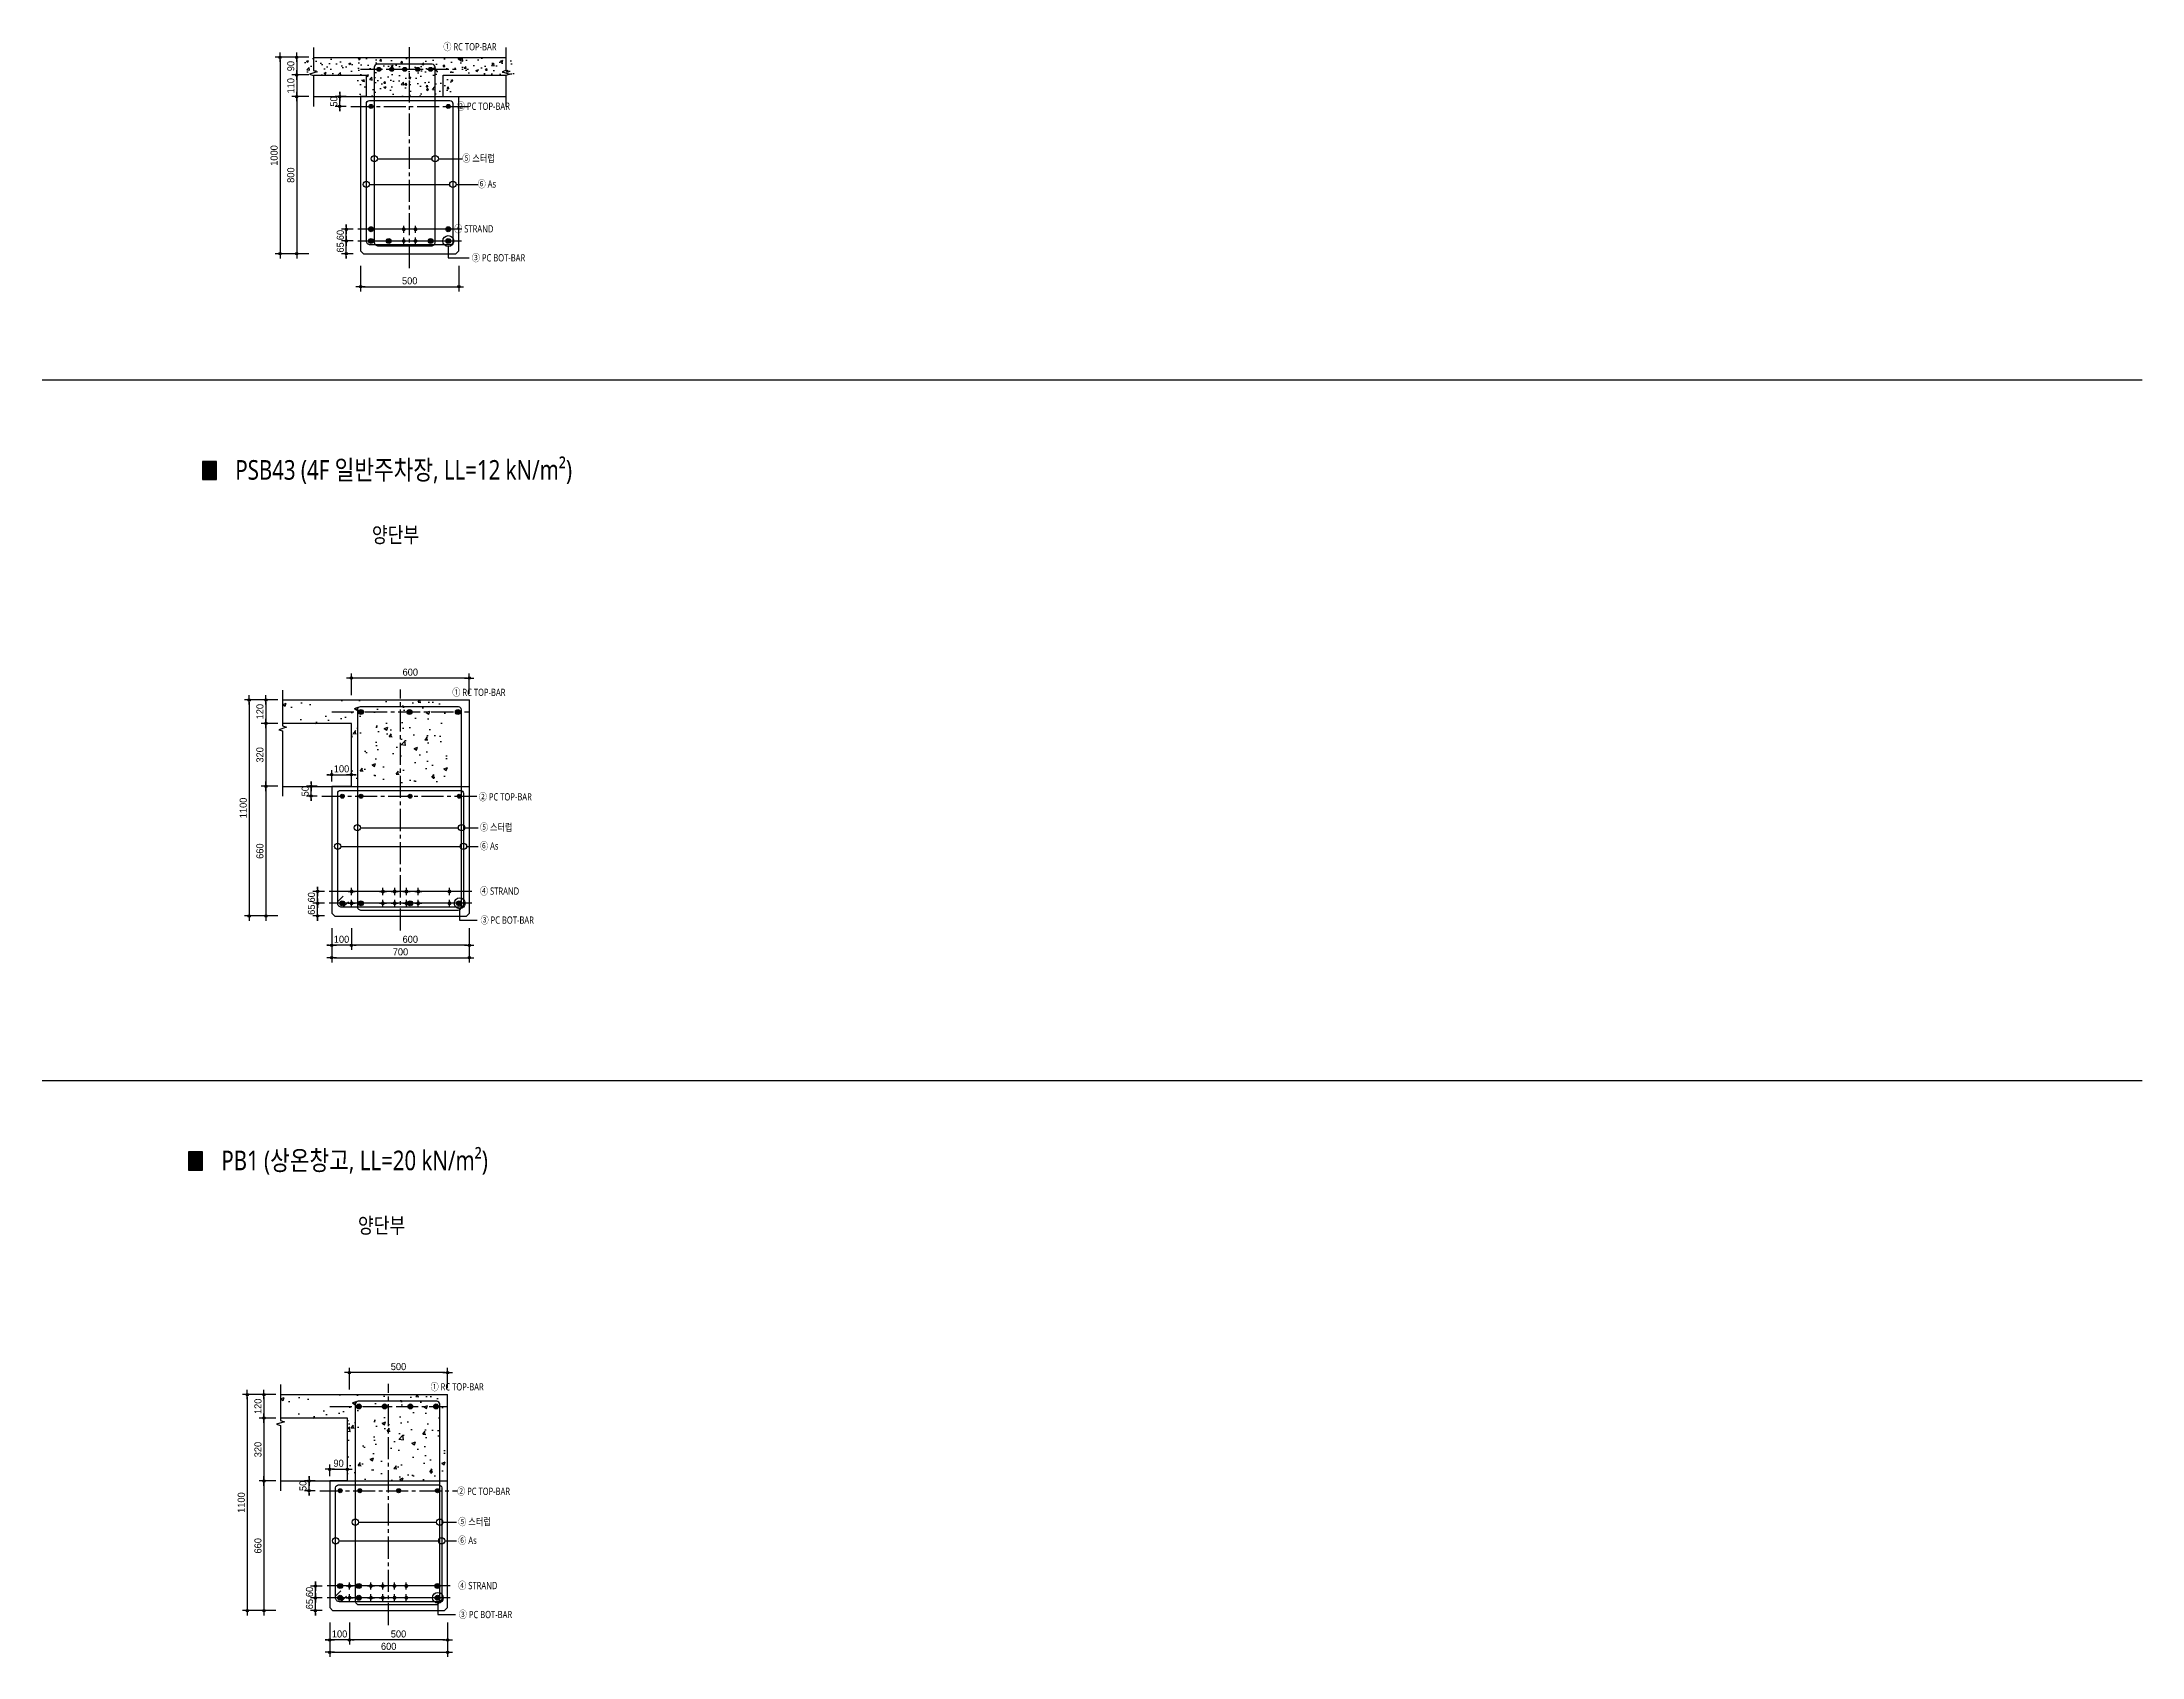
# Model space of a CAD drawing. Header units: millimetres. Extents: x 11948722 to 13111668, y -10771712 to -10232988.
# Drawn here: x 13100982 to 13111668, y -10507706 to -10499485 of the extents above; entities that cross this region are included whole.
import ezdxf
from ezdxf.enums import TextEntityAlignment as Align

# ---------------------------------------------------------------- set-up
doc = ezdxf.new("R2010")
doc.units = ezdxf.units.MM
doc.header["$LTSCALE"] = 150
doc.header["$MEASUREMENT"] = 0
for name, pattern in [('CEN', [6.2, 6, -0.1, 0, -0.1]), ('CENTER', [50.8, 31.75, -6.35, 6.35, -6.35]), ('CENTER2', [1.125, 0.75, -0.125, 0.125, -0.125]), ('HIDDEN', [2, 1, -1])]:
    doc.linetypes.add(name, pattern=pattern)
doc.layers.get('0').update_dxf_attribs({"linetype": 'CONTINUOUS'})
doc.layers.get('Defpoints').update_dxf_attribs({"color": 117, "linetype": 'CONTINUOUS'})
for name, color, linetype in [('0-TXT', 7, 'CONTINUOUS'), ('BAR', 3, 'CONTINUOUS'), ('CENT', 1, 'CEN'), ('CON-C', 2, 'CONTINUOUS'), ('DIM', 7, 'CONTINUOUS'), ('ETC', 8, 'CONTINUOUS'), ('FIN', 5, 'CONTINUOUS'), ('H', 2, 'HIDDEN'), ('SIT', 7, 'CONTINUOUS'), ('STRAND', 7, 'CENTER2'), ('TEXT', 3, 'CONTINUOUS')]:
    doc.layers.add(name, color=color, linetype=linetype)
doc.styles.get("Standard").update_dxf_attribs({"font": 'NanumGothic.ttf'})
doc.styles.add('돋움', font='')
doc.styles.get('돋움').set_extended_font_data('Dotum')
doc.linetypes.add('ZIGZAG', pattern='A,0.0001,-0.2,[131,ltypeshp.shx,S=0.2,R=0,X=-0.2,Y=0],-0.4,[131,ltypeshp.shx,S=0.2,R=180,X=0.2,Y=0],-0.2', length=0.8001)
doc.dimstyles.new('S_10', dxfattribs={"dimscale": 10, "dimtxt": 3, "dimasz": 1, "dimexe": 2, "dimexo": 2, "dimgap": 1, "dimtad": 1, "dimdec": 0, "dimzin": 0, "dimdsep": 46, "dimtxsty": '돋움', "dimblk1": 'DD', "dimblk2": 'DD', "dimsah": 1, "dimcen": 2.5, "dimdle": 8, "dimclrd": 256, "dimclre": 256, "dimclrt": 3, "dimadec": 0, "dimazin": 0, "dimtfac": 1, "dimtdec": 0, "dimtix": 1, "dimtmove": 2, "dimatfit": 3, "dimldrblk": 'DD', "dimfxl": 1, "dimtolj": 1, "dimtzin": 0, "dimarcsym": 0})

msp = doc.modelspace()

# ---------------------------------------------------------------- texts
at = {"width": 0.8}
for s, p in [('PSB43 (4F 일반주차장, LL=12 kN/m²)', (13101965.7, -10501663.3)), ('PB1 (상온창고, LL=20 kN/m²)', (13101894.6, -10505178.4))]:
    msp.add_text(s, height=99.792, dxfattribs=at).set_placement(p, align=Align.MIDDLE_LEFT)
for p in [(13102780.8, -10501994), (13102709.7, -10505509.1)]:
    msp.add_text('양단부', height=79.83, dxfattribs=at).set_placement(p, align=Align.MIDDLE_CENTER)
at = {"layer": '0-TXT', "ltscale": 0.8, "width": 0.8}
for s, p in [('① RC TOP-BAR', (13103024.2, -10499490.9, 0)), ('② PC TOP-BAR', (13103093, -10499793.6)), ('⑤ 스터럽', (13103120.6, -10500058.9)), ('⑥ As', (13103198.5, -10500189.2, 0)), ('④ STRAND', (13103079.2, -10500417.7)), ('③ PC BOT-BAR', (13103169.2, -10500565.3)), ('① RC TOP-BAR', (13103069.7, -10502777.2, 0)), ('② PC TOP-BAR', (13103204.5, -10503309.1, 0)), ('⑤ 스터럽', (13103210.4, -10503464.1, 0)), ('⑥ As', (13103210.4, -10503559.1, 0)), ('④ STRAND', (13103210.4, -10503788.8, 0)), ('③ PC BOT-BAR', (13103213.3, -10503936.4, 0)), ('① RC TOP-BAR', (13102959.1, -10506312.3, 0)), ('② PC TOP-BAR', (13103093.9, -10506844.2, 0)), ('⑤ 스터럽', (13103099.7, -10506999.2, 0)), ('⑥ As', (13103099.7, -10507094.2, 0)), ('④ STRAND', (13103099.7, -10507323.9, 0)), ('③ PC BOT-BAR', (13103102.7, -10507471.4, 0))]:
    msp.add_text(s, height=36.96, dxfattribs=at).set_placement(p, align=Align.TOP_LEFT)

# ---------------------------------------------------------------- blocks, each defined once
blk = doc.blocks.new('DD')
blk.add_line((-2, 0), (2, 0))
for radius in [0.5, 0.25]:
    blk.add_circle((0, 0), radius)
blk = doc.blocks.new('*D1730')
at = {"layer": 'Defpoints', "color": 0, "ltscale": 1200}
for p in [(13102373, -10507345), (13102432, -10507345), (13102432, -10507405)]:
    blk.add_point(p, dxfattribs=at)
at = {"layer": 'DIM', "lineweight": -2}
for p, q in [((13102408, -10507345), (13102349, -10507345)), ((13102373, -10507333), (13102373, -10507321)), ((13102373, -10507405), (13102373, -10507345)), ((13102408, -10507405), (13102349, -10507405)), ((13102373, -10507417), (13102373, -10507429))]:
    blk.add_line(p, q, dxfattribs=at)
at = {"layer": 'DIM', "lineweight": -2, "ltscale": 1200, "xscale": 12, "yscale": 12, "zscale": 12}
for p, rotation in [((13102373, -10507345), 270), ((13102373, -10507405), 90)]:
    blk.add_blockref('DD', p, dxfattribs=dict(at, rotation=rotation))
at = {"layer": 'DIM', "ltscale": 1200, "insert": (13102343, -10507375), "char_height": 36, "attachment_point": 5, "rotation": 90, "style": '돋움'}
blk.add_mtext('\\A1;60', dxfattribs=at)
blk = doc.blocks.new('*D1731')
at = {"layer": 'Defpoints', "color": 0, "ltscale": 1200}
for p in [(13102373, -10507405), (13102432, -10507405), (13102432, -10507470)]:
    blk.add_point(p, dxfattribs=at)
at = {"layer": 'DIM', "lineweight": -2}
for p, q in [((13102408, -10507405), (13102349, -10507405)), ((13102373, -10507393), (13102373, -10507381)), ((13102373, -10507470), (13102373, -10507405)), ((13102408, -10507470), (13102349, -10507470)), ((13102373, -10507482), (13102373, -10507494))]:
    blk.add_line(p, q, dxfattribs=at)
at = {"layer": 'DIM', "lineweight": -2, "ltscale": 1200, "xscale": 12, "yscale": 12, "zscale": 12}
for p, rotation in [((13102373, -10507405), 270), ((13102373, -10507470), 90)]:
    blk.add_blockref('DD', p, dxfattribs=dict(at, rotation=rotation))
at = {"layer": 'DIM', "ltscale": 1200, "insert": (13102343, -10507437), "char_height": 36, "attachment_point": 5, "rotation": 90, "style": '돋움'}
blk.add_mtext('\\A1;65', dxfattribs=at)
blk = doc.blocks.new('*D1732')
at = {"layer": 'Defpoints', "color": 0, "ltscale": 1200}
for p in [(13102446, -10507507), (13103046, -10507507), (13103046, -10507682)]:
    blk.add_point(p, dxfattribs=at)
at = {"layer": 'DIM', "lineweight": -2}
for p, q in [((13102446, -10507531), (13102446, -10507706)), ((13103046, -10507531), (13103046, -10507706)), ((13102458, -10507682), (13103034, -10507682))]:
    blk.add_line(p, q, dxfattribs=at)
at = {"layer": 'DIM', "lineweight": -2, "ltscale": 1200, "xscale": 12, "yscale": 12, "zscale": 12, "rotation": 180}
blk.add_blockref('DD', (13102446, -10507682), dxfattribs=at)
at = {"layer": 'DIM', "lineweight": -2, "ltscale": 1200, "xscale": 12, "yscale": 12, "zscale": 12}
blk.add_blockref('DD', (13103046, -10507682), dxfattribs=at)
at = {"layer": 'DIM', "ltscale": 1200, "insert": (13102746, -10507652), "char_height": 36, "attachment_point": 5, "style": '돋움'}
blk.add_mtext('\\A1;600', dxfattribs=at)
blk = doc.blocks.new('*D1733')
at = {"layer": 'Defpoints', "color": 0, "ltscale": 1200}
for p in [(13102196, -10506370), (13102111, -10506490), (13102196, -10506490)]:
    blk.add_point(p, dxfattribs=at)
at = {"layer": 'DIM', "lineweight": -2}
for p, q in [((13102172, -10506370), (13102087, -10506370)), ((13102111, -10506382), (13102111, -10506478)), ((13102172, -10506490), (13102087, -10506490))]:
    blk.add_line(p, q, dxfattribs=at)
at = {"layer": 'DIM', "lineweight": -2, "ltscale": 1200, "xscale": 12, "yscale": 12, "zscale": 12}
for p, rotation in [((13102111, -10506370), 90), ((13102111, -10506490), 270)]:
    blk.add_blockref('DD', p, dxfattribs=dict(at, rotation=rotation))
at = {"layer": 'DIM', "ltscale": 1200, "insert": (13102081, -10506430), "char_height": 36, "attachment_point": 5, "rotation": 90, "style": '돋움'}
blk.add_mtext('\\A1;120', dxfattribs=at)
blk = doc.blocks.new('*D1734')
at = {"layer": 'Defpoints', "color": 0, "ltscale": 1200}
for p in [(13102196, -10506490), (13102111, -10506810), (13102196, -10506810)]:
    blk.add_point(p, dxfattribs=at)
at = {"layer": 'DIM', "lineweight": -2}
for p, q in [((13102172, -10506490), (13102087, -10506490)), ((13102111, -10506502), (13102111, -10506798)), ((13102172, -10506810), (13102087, -10506810))]:
    blk.add_line(p, q, dxfattribs=at)
at = {"layer": 'DIM', "lineweight": -2, "ltscale": 1200, "xscale": 12, "yscale": 12, "zscale": 12}
for p, rotation in [((13102111, -10506490), 90), ((13102111, -10506810), 270)]:
    blk.add_blockref('DD', p, dxfattribs=dict(at, rotation=rotation))
at = {"layer": 'DIM', "ltscale": 1200, "insert": (13102081, -10506650), "char_height": 36, "attachment_point": 5, "rotation": 90, "style": '돋움'}
blk.add_mtext('\\A1;320', dxfattribs=at)
blk = doc.blocks.new('*D1735')
at = {"layer": 'Defpoints', "color": 0, "ltscale": 1200}
for p in [(13102196, -10506810), (13102111, -10507470), (13102196, -10507470)]:
    blk.add_point(p, dxfattribs=at)
at = {"layer": 'DIM', "lineweight": -2}
for p, q in [((13102172, -10506810), (13102087, -10506810)), ((13102111, -10506822), (13102111, -10507458)), ((13102172, -10507470), (13102087, -10507470))]:
    blk.add_line(p, q, dxfattribs=at)
at = {"layer": 'DIM', "lineweight": -2, "ltscale": 1200, "xscale": 12, "yscale": 12, "zscale": 12}
for p, rotation in [((13102111, -10506810), 90), ((13102111, -10507470), 270)]:
    blk.add_blockref('DD', p, dxfattribs=dict(at, rotation=rotation))
at = {"layer": 'DIM', "ltscale": 1200, "insert": (13102081, -10507140), "char_height": 36, "attachment_point": 5, "rotation": 90, "style": '돋움'}
blk.add_mtext('\\A1;660', dxfattribs=at)
blk = doc.blocks.new('*D1736')
at = {"layer": 'Defpoints', "color": 0, "ltscale": 1200}
for p in [(13102111, -10506370), (13102026, -10507470), (13102111, -10507470)]:
    blk.add_point(p, dxfattribs=at)
at = {"layer": 'DIM', "lineweight": -2}
for p, q in [((13102087, -10506370), (13102002, -10506370)), ((13102026, -10506382), (13102026, -10507458)), ((13102087, -10507470), (13102002, -10507470))]:
    blk.add_line(p, q, dxfattribs=at)
at = {"layer": 'DIM', "lineweight": -2, "ltscale": 1200, "xscale": 12, "yscale": 12, "zscale": 12}
for p, rotation in [((13102026, -10506370), 90), ((13102026, -10507470), 270)]:
    blk.add_blockref('DD', p, dxfattribs=dict(at, rotation=rotation))
at = {"layer": 'DIM', "ltscale": 1200, "insert": (13101996, -10506920), "char_height": 36, "attachment_point": 5, "rotation": 90, "style": '돋움'}
blk.add_mtext('\\A1;1100', dxfattribs=at)
blk = doc.blocks.new('*D1737')
at = {"layer": 'Defpoints', "color": 0, "ltscale": 1200}
for p in [(13102446, -10507507), (13102546, -10507507), (13102446, -10507619)]:
    blk.add_point(p, dxfattribs=at)
at = {"layer": 'DIM', "lineweight": -2}
for p, q in [((13102446, -10507531), (13102446, -10507643)), ((13102546, -10507531), (13102546, -10507643)), ((13102434, -10507619), (13102422, -10507619)), ((13102546, -10507619), (13102446, -10507619)), ((13102558, -10507619), (13102570, -10507619))]:
    blk.add_line(p, q, dxfattribs=at)
at = {"layer": 'DIM', "lineweight": -2, "ltscale": 1200, "xscale": 12, "yscale": 12, "zscale": 12}
blk.add_blockref('DD', (13102446, -10507619), dxfattribs=at)
at = {"layer": 'DIM', "lineweight": -2, "ltscale": 1200, "xscale": 12, "yscale": 12, "zscale": 12, "rotation": 180}
blk.add_blockref('DD', (13102546, -10507619), dxfattribs=at)
at = {"layer": 'DIM', "ltscale": 1200, "insert": (13102496, -10507589), "char_height": 36, "attachment_point": 5, "style": '돋움'}
blk.add_mtext('\\A1;100', dxfattribs=at)
blk = doc.blocks.new('*D1738')
at = {"layer": 'Defpoints', "color": 0, "ltscale": 1200}
for p in [(13102546, -10507507), (13103046, -10507507), (13102546, -10507619)]:
    blk.add_point(p, dxfattribs=at)
at = {"layer": 'DIM', "lineweight": -2}
for p, q in [((13102546, -10507531), (13102546, -10507643)), ((13103046, -10507531), (13103046, -10507643)), ((13103034, -10507619), (13102558, -10507619))]:
    blk.add_line(p, q, dxfattribs=at)
at = {"layer": 'DIM', "lineweight": -2, "ltscale": 1200, "xscale": 12, "yscale": 12, "zscale": 12, "rotation": 180}
blk.add_blockref('DD', (13102546, -10507619), dxfattribs=at)
at = {"layer": 'DIM', "lineweight": -2, "ltscale": 1200, "xscale": 12, "yscale": 12, "zscale": 12}
blk.add_blockref('DD', (13103046, -10507619), dxfattribs=at)
at = {"layer": 'DIM', "ltscale": 1200, "insert": (13102796, -10507589), "char_height": 36, "attachment_point": 5, "style": '돋움'}
blk.add_mtext('\\A1;500', dxfattribs=at)
blk = doc.blocks.new('*D1739')
at = {"layer": 'Defpoints', "color": 0, "ltscale": 1200}
for p in [(13102446, -10506810), (13102536, -10506750), (13102536, -10506810)]:
    blk.add_point(p, dxfattribs=at)
at = {"layer": 'DIM', "lineweight": -2}
for p, q in [((13102446, -10506786), (13102446, -10506726)), ((13102458, -10506750), (13102524, -10506750)), ((13102536, -10506786), (13102536, -10506726))]:
    blk.add_line(p, q, dxfattribs=at)
at = {"layer": 'DIM', "lineweight": -2, "ltscale": 1200, "xscale": 12, "yscale": 12, "zscale": 12, "rotation": 180}
blk.add_blockref('DD', (13102446, -10506750), dxfattribs=at)
at = {"layer": 'DIM', "lineweight": -2, "ltscale": 1200, "xscale": 12, "yscale": 12, "zscale": 12}
blk.add_blockref('DD', (13102536, -10506750), dxfattribs=at)
at = {"layer": 'DIM', "ltscale": 1200, "insert": (13102491, -10506720), "char_height": 36, "attachment_point": 5, "style": '돋움'}
blk.add_mtext('\\A1;90', dxfattribs=at)
blk = doc.blocks.new('*D1740')
at = {"layer": 'Defpoints', "color": 0, "ltscale": 1200}
for p in [(13102546, -10506258), (13102546, -10506369), (13103046, -10506362)]:
    blk.add_point(p, dxfattribs=at)
at = {"layer": 'DIM', "lineweight": -2}
for p, q in [((13102546, -10506345), (13102546, -10506234)), ((13103034, -10506258), (13102558, -10506258)), ((13103046, -10506338), (13103046, -10506234))]:
    blk.add_line(p, q, dxfattribs=at)
at = {"layer": 'DIM', "lineweight": -2, "ltscale": 1200, "xscale": 12, "yscale": 12, "zscale": 12, "rotation": 180}
blk.add_blockref('DD', (13102546, -10506258), dxfattribs=at)
at = {"layer": 'DIM', "lineweight": -2, "ltscale": 1200, "xscale": 12, "yscale": 12, "zscale": 12}
blk.add_blockref('DD', (13103046, -10506258), dxfattribs=at)
at = {"layer": 'DIM', "ltscale": 1200, "insert": (13102796, -10506228), "char_height": 36, "attachment_point": 5, "style": '돋움'}
blk.add_mtext('\\A1;500', dxfattribs=at)
blk = doc.blocks.new('*D1741')
at = {"layer": 'Defpoints', "color": 0, "ltscale": 1200}
for p in [(13102341, -10506810), (13102396, -10506810), (13102396, -10506860)]:
    blk.add_point(p, dxfattribs=at)
at = {"layer": 'DIM', "lineweight": -2}
for p, q in [((13102372, -10506810), (13102317, -10506810)), ((13102341, -10506798), (13102341, -10506786)), ((13102341, -10506860), (13102341, -10506810)), ((13102372, -10506860), (13102317, -10506860)), ((13102341, -10506872), (13102341, -10506884))]:
    blk.add_line(p, q, dxfattribs=at)
at = {"layer": 'DIM', "lineweight": -2, "ltscale": 1200, "xscale": 12, "yscale": 12, "zscale": 12}
for p, rotation in [((13102341, -10506810), 270), ((13102341, -10506860), 90)]:
    blk.add_blockref('DD', p, dxfattribs=dict(at, rotation=rotation))
at = {"layer": 'DIM', "ltscale": 1200, "insert": (13102310, -10506835), "char_height": 36, "attachment_point": 5, "rotation": 90, "style": '돋움'}
blk.add_mtext('\\A1;50', dxfattribs=at)
blk = doc.blocks.new('strand')
at = {"layer": 'STRAND'}
for p, q in [((-18, 0), (18, 0)), ((0, -18), (0, 18))]:
    blk.add_line(p, q, dxfattribs=at)
at = {"layer": 'STRAND', "const_width": 9.6}
blk.add_lwpolyline([(-5, 0, 1), (5, 0, 1)], format="xyb", close=True, dxfattribs=at)
blk = doc.blocks.new('*D1718')
at = {"layer": 'Defpoints', "color": 0, "ltscale": 1200}
for p in [(13102384, -10503809), (13102443, -10503809), (13102443, -10503869)]:
    blk.add_point(p, dxfattribs=at)
at = {"layer": 'DIM', "lineweight": -2}
for p, q in [((13102419, -10503809), (13102360, -10503809)), ((13102384, -10503797), (13102384, -10503785)), ((13102384, -10503869), (13102384, -10503809)), ((13102419, -10503869), (13102360, -10503869)), ((13102384, -10503881), (13102384, -10503893))]:
    blk.add_line(p, q, dxfattribs=at)
at = {"layer": 'DIM', "lineweight": -2, "ltscale": 1200, "xscale": 12, "yscale": 12, "zscale": 12}
for p, rotation in [((13102384, -10503809), 270), ((13102384, -10503869), 90)]:
    blk.add_blockref('DD', p, dxfattribs=dict(at, rotation=rotation))
at = {"layer": 'DIM', "ltscale": 1200, "insert": (13102353, -10503839), "char_height": 36, "attachment_point": 5, "rotation": 90, "style": '돋움'}
blk.add_mtext('\\A1;60', dxfattribs=at)
blk = doc.blocks.new('*D1719')
at = {"layer": 'Defpoints', "color": 0, "ltscale": 1200}
for p in [(13102384, -10503869), (13102443, -10503869), (13102443, -10503934)]:
    blk.add_point(p, dxfattribs=at)
at = {"layer": 'DIM', "lineweight": -2}
for p, q in [((13102419, -10503869), (13102360, -10503869)), ((13102384, -10503857), (13102384, -10503845)), ((13102384, -10503934), (13102384, -10503869)), ((13102419, -10503934), (13102360, -10503934)), ((13102384, -10503946), (13102384, -10503958))]:
    blk.add_line(p, q, dxfattribs=at)
at = {"layer": 'DIM', "lineweight": -2, "ltscale": 1200, "xscale": 12, "yscale": 12, "zscale": 12}
for p, rotation in [((13102384, -10503869), 270), ((13102384, -10503934), 90)]:
    blk.add_blockref('DD', p, dxfattribs=dict(at, rotation=rotation))
at = {"layer": 'DIM', "ltscale": 1200, "insert": (13102353, -10503902), "char_height": 36, "attachment_point": 5, "rotation": 90, "style": '돋움'}
blk.add_mtext('\\A1;65', dxfattribs=at)
blk = doc.blocks.new('*D1720')
at = {"layer": 'Defpoints', "color": 0, "ltscale": 1200}
for p in [(13102456, -10503972), (13103156, -10503972), (13103156, -10504147)]:
    blk.add_point(p, dxfattribs=at)
at = {"layer": 'DIM', "lineweight": -2}
for p, q in [((13102456, -10503996), (13102456, -10504171)), ((13103156, -10503996), (13103156, -10504171)), ((13102468, -10504147), (13103144, -10504147))]:
    blk.add_line(p, q, dxfattribs=at)
at = {"layer": 'DIM', "lineweight": -2, "ltscale": 1200, "xscale": 12, "yscale": 12, "zscale": 12, "rotation": 180}
blk.add_blockref('DD', (13102456, -10504147), dxfattribs=at)
at = {"layer": 'DIM', "lineweight": -2, "ltscale": 1200, "xscale": 12, "yscale": 12, "zscale": 12}
blk.add_blockref('DD', (13103156, -10504147), dxfattribs=at)
at = {"layer": 'DIM', "ltscale": 1200, "insert": (13102806, -10504117), "char_height": 36, "attachment_point": 5, "style": '돋움'}
blk.add_mtext('\\A1;700', dxfattribs=at)
blk = doc.blocks.new('*D1721')
at = {"layer": 'Defpoints', "color": 0, "ltscale": 1200}
for p in [(13102206, -10502834), (13102121, -10502954), (13102206, -10502954)]:
    blk.add_point(p, dxfattribs=at)
at = {"layer": 'DIM', "lineweight": -2}
for p, q in [((13102182, -10502834), (13102097, -10502834)), ((13102121, -10502846), (13102121, -10502942)), ((13102182, -10502954), (13102097, -10502954))]:
    blk.add_line(p, q, dxfattribs=at)
at = {"layer": 'DIM', "lineweight": -2, "ltscale": 1200, "xscale": 12, "yscale": 12, "zscale": 12}
for p, rotation in [((13102121, -10502834), 90), ((13102121, -10502954), 270)]:
    blk.add_blockref('DD', p, dxfattribs=dict(at, rotation=rotation))
at = {"layer": 'DIM', "ltscale": 1200, "insert": (13102091, -10502894), "char_height": 36, "attachment_point": 5, "rotation": 90, "style": '돋움'}
blk.add_mtext('\\A1;120', dxfattribs=at)
blk = doc.blocks.new('*D1722')
at = {"layer": 'Defpoints', "color": 0, "ltscale": 1200}
for p in [(13102206, -10502954), (13102121, -10503274), (13102206, -10503274)]:
    blk.add_point(p, dxfattribs=at)
at = {"layer": 'DIM', "lineweight": -2}
for p, q in [((13102182, -10502954), (13102097, -10502954)), ((13102121, -10502966), (13102121, -10503262)), ((13102182, -10503274), (13102097, -10503274))]:
    blk.add_line(p, q, dxfattribs=at)
at = {"layer": 'DIM', "lineweight": -2, "ltscale": 1200, "xscale": 12, "yscale": 12, "zscale": 12}
for p, rotation in [((13102121, -10502954), 90), ((13102121, -10503274), 270)]:
    blk.add_blockref('DD', p, dxfattribs=dict(at, rotation=rotation))
at = {"layer": 'DIM', "ltscale": 1200, "insert": (13102091, -10503114), "char_height": 36, "attachment_point": 5, "rotation": 90, "style": '돋움'}
blk.add_mtext('\\A1;320', dxfattribs=at)
blk = doc.blocks.new('*D1723')
at = {"layer": 'Defpoints', "color": 0, "ltscale": 1200}
for p in [(13102206, -10503274), (13102121, -10503934), (13102206, -10503934)]:
    blk.add_point(p, dxfattribs=at)
at = {"layer": 'DIM', "lineweight": -2}
for p, q in [((13102182, -10503274), (13102097, -10503274)), ((13102121, -10503286), (13102121, -10503922)), ((13102182, -10503934), (13102097, -10503934))]:
    blk.add_line(p, q, dxfattribs=at)
at = {"layer": 'DIM', "lineweight": -2, "ltscale": 1200, "xscale": 12, "yscale": 12, "zscale": 12}
for p, rotation in [((13102121, -10503274), 90), ((13102121, -10503934), 270)]:
    blk.add_blockref('DD', p, dxfattribs=dict(at, rotation=rotation))
at = {"layer": 'DIM', "ltscale": 1200, "insert": (13102091, -10503604), "char_height": 36, "attachment_point": 5, "rotation": 90, "style": '돋움'}
blk.add_mtext('\\A1;660', dxfattribs=at)
blk = doc.blocks.new('*D1724')
at = {"layer": 'Defpoints', "color": 0, "ltscale": 1200}
for p in [(13102121, -10502834), (13102036, -10503934), (13102121, -10503934)]:
    blk.add_point(p, dxfattribs=at)
at = {"layer": 'DIM', "lineweight": -2}
for p, q in [((13102097, -10502834), (13102012, -10502834)), ((13102036, -10502846), (13102036, -10503922)), ((13102097, -10503934), (13102012, -10503934))]:
    blk.add_line(p, q, dxfattribs=at)
at = {"layer": 'DIM', "lineweight": -2, "ltscale": 1200, "xscale": 12, "yscale": 12, "zscale": 12}
for p, rotation in [((13102036, -10502834), 90), ((13102036, -10503934), 270)]:
    blk.add_blockref('DD', p, dxfattribs=dict(at, rotation=rotation))
at = {"layer": 'DIM', "ltscale": 1200, "insert": (13102006, -10503384), "char_height": 36, "attachment_point": 5, "rotation": 90, "style": '돋움'}
blk.add_mtext('\\A1;1100', dxfattribs=at)
blk = doc.blocks.new('*D1725')
at = {"layer": 'Defpoints', "color": 0, "ltscale": 1200}
for p in [(13102456, -10503972), (13102556, -10503972), (13102456, -10504083)]:
    blk.add_point(p, dxfattribs=at)
at = {"layer": 'DIM', "lineweight": -2}
for p, q in [((13102456, -10503996), (13102456, -10504107)), ((13102556, -10503996), (13102556, -10504107)), ((13102444, -10504083), (13102432, -10504083)), ((13102556, -10504083), (13102456, -10504083)), ((13102568, -10504083), (13102580, -10504083))]:
    blk.add_line(p, q, dxfattribs=at)
at = {"layer": 'DIM', "lineweight": -2, "ltscale": 1200, "xscale": 12, "yscale": 12, "zscale": 12}
blk.add_blockref('DD', (13102456, -10504083), dxfattribs=at)
at = {"layer": 'DIM', "lineweight": -2, "ltscale": 1200, "xscale": 12, "yscale": 12, "zscale": 12, "rotation": 180}
blk.add_blockref('DD', (13102556, -10504083), dxfattribs=at)
at = {"layer": 'DIM', "ltscale": 1200, "insert": (13102506, -10504053), "char_height": 36, "attachment_point": 5, "style": '돋움'}
blk.add_mtext('\\A1;100', dxfattribs=at)
blk = doc.blocks.new('*D1726')
at = {"layer": 'Defpoints', "color": 0, "ltscale": 1200}
for p in [(13102556, -10503972), (13103156, -10503972), (13102556, -10504083)]:
    blk.add_point(p, dxfattribs=at)
at = {"layer": 'DIM', "lineweight": -2}
for p, q in [((13102556, -10503996), (13102556, -10504107)), ((13103156, -10503996), (13103156, -10504107)), ((13103144, -10504083), (13102568, -10504083))]:
    blk.add_line(p, q, dxfattribs=at)
at = {"layer": 'DIM', "lineweight": -2, "ltscale": 1200, "xscale": 12, "yscale": 12, "zscale": 12, "rotation": 180}
blk.add_blockref('DD', (13102556, -10504083), dxfattribs=at)
at = {"layer": 'DIM', "lineweight": -2, "ltscale": 1200, "xscale": 12, "yscale": 12, "zscale": 12}
blk.add_blockref('DD', (13103156, -10504083), dxfattribs=at)
at = {"layer": 'DIM', "ltscale": 1200, "insert": (13102856, -10504053), "char_height": 36, "attachment_point": 5, "style": '돋움'}
blk.add_mtext('\\A1;600', dxfattribs=at)
blk = doc.blocks.new('*D1727')
at = {"layer": 'Defpoints', "color": 0, "ltscale": 1200}
for p in [(13102456, -10503274), (13102556, -10503215), (13102556, -10503274)]:
    blk.add_point(p, dxfattribs=at)
at = {"layer": 'DIM', "lineweight": -2}
for p, q in [((13102444, -10503215), (13102432, -10503215)), ((13102456, -10503250), (13102456, -10503191)), ((13102456, -10503215), (13102556, -10503215)), ((13102556, -10503250), (13102556, -10503191)), ((13102568, -10503215), (13102580, -10503215))]:
    blk.add_line(p, q, dxfattribs=at)
at = {"layer": 'DIM', "lineweight": -2, "ltscale": 1200, "xscale": 12, "yscale": 12, "zscale": 12}
blk.add_blockref('DD', (13102456, -10503215), dxfattribs=at)
at = {"layer": 'DIM', "lineweight": -2, "ltscale": 1200, "xscale": 12, "yscale": 12, "zscale": 12, "rotation": 180}
blk.add_blockref('DD', (13102556, -10503215), dxfattribs=at)
at = {"layer": 'DIM', "ltscale": 1200, "insert": (13102506, -10503185), "char_height": 36, "attachment_point": 5, "style": '돋움'}
blk.add_mtext('\\A1;100', dxfattribs=at)
blk = doc.blocks.new('*D1728')
at = {"layer": 'Defpoints', "color": 0, "ltscale": 1200}
for p in [(13102556, -10502723), (13102556, -10502834), (13103156, -10502827)]:
    blk.add_point(p, dxfattribs=at)
at = {"layer": 'DIM', "lineweight": -2}
for p, q in [((13102556, -10502810), (13102556, -10502699)), ((13103144, -10502723), (13102568, -10502723)), ((13103156, -10502803), (13103156, -10502699))]:
    blk.add_line(p, q, dxfattribs=at)
at = {"layer": 'DIM', "lineweight": -2, "ltscale": 1200, "xscale": 12, "yscale": 12, "zscale": 12, "rotation": 180}
blk.add_blockref('DD', (13102556, -10502723), dxfattribs=at)
at = {"layer": 'DIM', "lineweight": -2, "ltscale": 1200, "xscale": 12, "yscale": 12, "zscale": 12}
blk.add_blockref('DD', (13103156, -10502723), dxfattribs=at)
at = {"layer": 'DIM', "ltscale": 1200, "insert": (13102856, -10502693), "char_height": 36, "attachment_point": 5, "style": '돋움'}
blk.add_mtext('\\A1;600', dxfattribs=at)
blk = doc.blocks.new('*D1729')
at = {"layer": 'Defpoints', "color": 0, "ltscale": 1200}
for p in [(13102351, -10503274), (13102406, -10503274), (13102406, -10503324)]:
    blk.add_point(p, dxfattribs=at)
at = {"layer": 'DIM', "lineweight": -2}
for p, q in [((13102382, -10503274), (13102327, -10503274)), ((13102351, -10503262), (13102351, -10503250)), ((13102351, -10503324), (13102351, -10503274)), ((13102382, -10503324), (13102327, -10503324)), ((13102351, -10503336), (13102351, -10503348))]:
    blk.add_line(p, q, dxfattribs=at)
at = {"layer": 'DIM', "lineweight": -2, "ltscale": 1200, "xscale": 12, "yscale": 12, "zscale": 12}
for p, rotation in [((13102351, -10503274), 270), ((13102351, -10503324), 90)]:
    blk.add_blockref('DD', p, dxfattribs=dict(at, rotation=rotation))
at = {"layer": 'DIM', "ltscale": 1200, "insert": (13102321, -10503299), "char_height": 36, "attachment_point": 5, "rotation": 90, "style": '돋움'}
blk.add_mtext('\\A1;50', dxfattribs=at)
blk = doc.blocks.new('*D1710')
at = {"layer": 'Defpoints', "color": 0, "ltscale": 1200}
for p in [(13102530, -10500438), (13102589, -10500438), (13102589, -10500498)]:
    blk.add_point(p, dxfattribs=at)
at = {"layer": 'DIM', "lineweight": -2}
for p, q in [((13102565, -10500438), (13102506, -10500438)), ((13102565, -10500498), (13102506, -10500498)), ((13102530, -10500426), (13102530, -10500414)), ((13102530, -10500498), (13102530, -10500438)), ((13102530, -10500510), (13102530, -10500522))]:
    blk.add_line(p, q, dxfattribs=at)
at = {"layer": 'DIM', "lineweight": -2, "ltscale": 1200, "xscale": 12, "yscale": 12, "zscale": 12}
for p, rotation in [((13102530, -10500438), 270), ((13102530, -10500498), 90)]:
    blk.add_blockref('DD', p, dxfattribs=dict(at, rotation=rotation))
at = {"layer": 'DIM', "ltscale": 1200, "insert": (13102500, -10500468), "char_height": 36, "attachment_point": 5, "rotation": 90, "style": '돋움'}
blk.add_mtext('\\A1;60', dxfattribs=at)
blk = doc.blocks.new('*D1711')
at = {"layer": 'Defpoints', "color": 0, "ltscale": 1200}
for p in [(13102530, -10500498), (13102589, -10500498), (13102589, -10500563)]:
    blk.add_point(p, dxfattribs=at)
at = {"layer": 'DIM', "lineweight": -2}
for p, q in [((13102565, -10500498), (13102506, -10500498)), ((13102530, -10500486), (13102530, -10500474)), ((13102530, -10500563), (13102530, -10500498)), ((13102565, -10500563), (13102506, -10500563)), ((13102530, -10500575), (13102530, -10500587))]:
    blk.add_line(p, q, dxfattribs=at)
at = {"layer": 'DIM', "lineweight": -2, "ltscale": 1200, "xscale": 12, "yscale": 12, "zscale": 12}
for p, rotation in [((13102530, -10500498), 270), ((13102530, -10500563), 90)]:
    blk.add_blockref('DD', p, dxfattribs=dict(at, rotation=rotation))
at = {"layer": 'DIM', "ltscale": 1200, "insert": (13102500, -10500531), "char_height": 36, "attachment_point": 5, "rotation": 90, "style": '돋움'}
blk.add_mtext('\\A1;65', dxfattribs=at)
blk = doc.blocks.new('*D1712')
at = {"layer": 'Defpoints', "color": 0, "ltscale": 1200}
for p in [(13102603, -10500601), (13103103, -10500601), (13103103, -10500731)]:
    blk.add_point(p, dxfattribs=at)
at = {"layer": 'DIM', "lineweight": -2}
for p, q in [((13102603, -10500625), (13102603, -10500755)), ((13103103, -10500625), (13103103, -10500755)), ((13102615, -10500731), (13103091, -10500731))]:
    blk.add_line(p, q, dxfattribs=at)
at = {"layer": 'DIM', "lineweight": -2, "ltscale": 1200, "xscale": 12, "yscale": 12, "zscale": 12, "rotation": 180}
blk.add_blockref('DD', (13102603, -10500731), dxfattribs=at)
at = {"layer": 'DIM', "lineweight": -2, "ltscale": 1200, "xscale": 12, "yscale": 12, "zscale": 12}
blk.add_blockref('DD', (13103103, -10500731), dxfattribs=at)
at = {"layer": 'DIM', "ltscale": 1200, "insert": (13102853, -10500701), "char_height": 36, "attachment_point": 5, "style": '돋움'}
blk.add_mtext('\\A1;500', dxfattribs=at)
blk = doc.blocks.new('*D1713')
at = {"layer": 'Defpoints', "color": 0, "ltscale": 1200}
for p in [(13102278, -10499653), (13102363, -10499563), (13102363, -10499653)]:
    blk.add_point(p, dxfattribs=at)
at = {"layer": 'DIM', "lineweight": -2}
for p, q in [((13102339, -10499563), (13102254, -10499563)), ((13102339, -10499653), (13102254, -10499653)), ((13102278, -10499575), (13102278, -10499641))]:
    blk.add_line(p, q, dxfattribs=at)
at = {"layer": 'DIM', "lineweight": -2, "ltscale": 1200, "xscale": 12, "yscale": 12, "zscale": 12}
for p, rotation in [((13102278, -10499563), 90), ((13102278, -10499653), 270)]:
    blk.add_blockref('DD', p, dxfattribs=dict(at, rotation=rotation))
at = {"layer": 'DIM', "ltscale": 1200, "insert": (13102248, -10499608), "char_height": 36, "attachment_point": 5, "rotation": 90, "style": '돋움'}
blk.add_mtext('\\A1;90', dxfattribs=at)
blk = doc.blocks.new('*D1714')
at = {"layer": 'Defpoints', "color": 0, "ltscale": 1200}
for p in [(13102363, -10499763), (13102278, -10500563), (13102363, -10500563)]:
    blk.add_point(p, dxfattribs=at)
at = {"layer": 'DIM', "lineweight": -2}
for p, q in [((13102339, -10499763), (13102254, -10499763)), ((13102278, -10499775), (13102278, -10500551)), ((13102339, -10500563), (13102254, -10500563))]:
    blk.add_line(p, q, dxfattribs=at)
at = {"layer": 'DIM', "lineweight": -2, "ltscale": 1200, "xscale": 12, "yscale": 12, "zscale": 12}
for p, rotation in [((13102278, -10499763), 90), ((13102278, -10500563), 270)]:
    blk.add_blockref('DD', p, dxfattribs=dict(at, rotation=rotation))
at = {"layer": 'DIM', "ltscale": 1200, "insert": (13102248, -10500163), "char_height": 36, "attachment_point": 5, "rotation": 90, "style": '돋움'}
blk.add_mtext('\\A1;800', dxfattribs=at)
blk = doc.blocks.new('*D1715')
at = {"layer": 'Defpoints', "color": 0, "ltscale": 1200}
for p in [(13102278, -10499563), (13102193, -10500563), (13102278, -10500563)]:
    blk.add_point(p, dxfattribs=at)
at = {"layer": 'DIM', "lineweight": -2}
for p, q in [((13102254, -10499563), (13102169, -10499563)), ((13102193, -10499575), (13102193, -10500551)), ((13102254, -10500563), (13102169, -10500563))]:
    blk.add_line(p, q, dxfattribs=at)
at = {"layer": 'DIM', "lineweight": -2, "ltscale": 1200, "xscale": 12, "yscale": 12, "zscale": 12}
for p, rotation in [((13102193, -10499563), 90), ((13102193, -10500563), 270)]:
    blk.add_blockref('DD', p, dxfattribs=dict(at, rotation=rotation))
at = {"layer": 'DIM', "ltscale": 1200, "insert": (13102163, -10500063), "char_height": 36, "attachment_point": 5, "rotation": 90, "style": '돋움'}
blk.add_mtext('\\A1;1000', dxfattribs=at)
blk = doc.blocks.new('*D1716')
at = {"layer": 'Defpoints', "color": 0, "ltscale": 1200}
for p in [(13102497, -10499763), (13102553, -10499763), (13102553, -10499813)]:
    blk.add_point(p, dxfattribs=at)
at = {"layer": 'DIM', "lineweight": -2}
for p, q in [((13102529, -10499763), (13102473, -10499763)), ((13102497, -10499751), (13102497, -10499739)), ((13102497, -10499813), (13102497, -10499763)), ((13102529, -10499813), (13102473, -10499813)), ((13102497, -10499825), (13102497, -10499837))]:
    blk.add_line(p, q, dxfattribs=at)
at = {"layer": 'DIM', "lineweight": -2, "ltscale": 1200, "xscale": 12, "yscale": 12, "zscale": 12}
for p, rotation in [((13102497, -10499763), 270), ((13102497, -10499813), 90)]:
    blk.add_blockref('DD', p, dxfattribs=dict(at, rotation=rotation))
at = {"layer": 'DIM', "ltscale": 1200, "insert": (13102467, -10499788), "char_height": 36, "attachment_point": 5, "rotation": 90, "style": '돋움'}
blk.add_mtext('\\A1;50', dxfattribs=at)
blk = doc.blocks.new('*D1717')
at = {"layer": 'Defpoints', "color": 0, "ltscale": 1200}
for p in [(13102363, -10499653), (13102278, -10499763), (13102363, -10499763)]:
    blk.add_point(p, dxfattribs=at)
at = {"layer": 'DIM', "lineweight": -2}
for p, q in [((13102339, -10499653), (13102254, -10499653)), ((13102339, -10499763), (13102254, -10499763)), ((13102278, -10499665), (13102278, -10499751))]:
    blk.add_line(p, q, dxfattribs=at)
at = {"layer": 'DIM', "lineweight": -2, "ltscale": 1200, "xscale": 12, "yscale": 12, "zscale": 12}
for p, rotation in [((13102278, -10499653), 90), ((13102278, -10499763), 270)]:
    blk.add_blockref('DD', p, dxfattribs=dict(at, rotation=rotation))
at = {"layer": 'DIM', "ltscale": 1200, "insert": (13102248, -10499708), "char_height": 36, "attachment_point": 5, "rotation": 90, "style": '돋움'}
blk.add_mtext('\\A1;110', dxfattribs=at)

# ---------------------------------------------------------------- dimensions: what is measured, and where the dimension line sits
at = {"layer": 'DIM'}
for base, p1, p2, angle, picture, middle in [((13102192.7, -10500563.4, 0), (13102277.7, -10499563.4, 0), (13102277.7, -10500563.4, 0), 90, '*D1715', (13102162.7, -10500063.4, 0)), ((13102277.7, -10499653.4, 0), (13102362.7, -10499563.4, 0), (13102362.7, -10499653.4, 0), 90, '*D1713', (13102247.7, -10499608.4, 0)), ((13102277.7, -10499763.4, 0), (13102362.7, -10499653.4, 0), (13102362.7, -10499763.4, 0), 90, '*D1717', (13102247.7, -10499708.4, 0)), ((13102277.7, -10500563.4, 0), (13102362.7, -10499763.4, 0), (13102362.7, -10500563.4, 0), 90, '*D1714', (13102247.7, -10500163.4, 0)), ((13102497.4, -10499763.4), (13102552.7, -10499813.4), (13102552.7, -10499763.4), 270, '*D1716', (13102467.3, -10499788.4)), ((13102529.8, -10500438.4, 0), (13102589.2, -10500498.4, 0), (13102589.2, -10500438.4, 0), 90, '*D1710', (13102499.7, -10500468.4, 0)), ((13102529.8, -10500498.4, 0), (13102589.2, -10500563.4, 0), (13102589.2, -10500498.4, 0), 90, '*D1711', (13102499.7, -10500530.9, 0)), ((13103102.7, -10500730.9, 0), (13102602.7, -10500600.8, 0), (13103102.7, -10500600.8, 0), 180, '*D1712', (13102852.7, -10500700.8, 0)), ((13102556.5, -10502722.9, 0), (13103156.2, -10502827, 0), (13102556.5, -10502833.9, 0), 180, '*D1728', (13102856.3, -10502692.9, 0)), ((13102036.5, -10503934.5, 0), (13102121.5, -10502834.5, 0), (13102121.5, -10503934.5, 0), 90, '*D1724', (13102006.4, -10503384.5, 0)), ((13102121.5, -10502954.5, 0), (13102206.5, -10502834.5, 0), (13102206.5, -10502954.5, 0), 90, '*D1721', (13102091.4, -10502894.5, 0)), ((13102121.5, -10503274.5, 0), (13102206.5, -10502954.5, 0), (13102206.5, -10503274.5, 0), 90, '*D1722', (13102091.4, -10503114.5, 0)), ((13102556.5, -10503215, 0), (13102456.5, -10503274.5, 0), (13102556.5, -10503274.5, 0), 180, '*D1727', (13102506.5, -10503185, 0)), ((13102121.5, -10503934.5, 0), (13102206.5, -10503274.5, 0), (13102206.5, -10503934.5, 0), 90, '*D1723', (13102091.4, -10503604.5, 0)), ((13102351.1, -10503274.5), (13102406.5, -10503324.5), (13102406.5, -10503274.5), 270, '*D1729', (13102321.1, -10503299.5)), ((13102383.5, -10503809.5, 0), (13102443, -10503869.5, 0), (13102443, -10503809.5, 0), 90, '*D1718', (13102353.5, -10503839.5, 0)), ((13102383.5, -10503869.5, 0), (13102443, -10503934.5, 0), (13102443, -10503869.5, 0), 90, '*D1719', (13102353.5, -10503902, 0)), ((13103156.5, -10504147, 0), (13102456.5, -10503971.9, 0), (13103156.5, -10503971.9, 0), 180, '*D1720', (13102806.5, -10504117, 0)), ((13102456.5, -10504083.5, 0), (13102556.5, -10503971.9, 0), (13102456.5, -10503971.9, 0), 180, '*D1725', (13102506.5, -10504053.5, 0)), ((13102556.5, -10504083.5, 0), (13103156.5, -10503971.9, 0), (13102556.5, -10503971.9, 0), 180, '*D1726', (13102856.5, -10504053.5, 0)), ((13102545.8, -10506258, 0), (13103045.5, -10506362.1, 0), (13102545.8, -10506369, 0), 180, '*D1740', (13102795.7, -10506228, 0)), ((13102025.8, -10507469.6, 0), (13102110.8, -10506369.6, 0), (13102110.8, -10507469.6, 0), 90, '*D1736', (13101995.8, -10506919.6, 0)), ((13102110.8, -10506489.6, 0), (13102195.8, -10506369.6, 0), (13102195.8, -10506489.6, 0), 90, '*D1733', (13102080.8, -10506429.6, 0)), ((13102110.8, -10506809.6, 0), (13102195.8, -10506489.6, 0), (13102195.8, -10506809.6, 0), 90, '*D1734', (13102080.8, -10506649.6, 0)), ((13102535.8, -10506750.1, 0), (13102445.8, -10506809.6, 0), (13102535.8, -10506809.6, 0), 180, '*D1739', (13102490.8, -10506720.1, 0)), ((13102110.8, -10507469.6, 0), (13102195.8, -10506809.6, 0), (13102195.8, -10507469.6, 0), 90, '*D1735', (13102080.8, -10507139.6, 0)), ((13102340.5, -10506809.6), (13102395.8, -10506859.6), (13102395.8, -10506809.6), 270, '*D1741', (13102310.5, -10506834.6)), ((13102372.9, -10507344.6, 0), (13102432.3, -10507404.6, 0), (13102432.3, -10507344.6, 0), 90, '*D1730', (13102342.9, -10507374.6, 0)), ((13102372.9, -10507404.6, 0), (13102432.3, -10507469.6, 0), (13102432.3, -10507404.6, 0), 90, '*D1731', (13102342.9, -10507437.1, 0)), ((13103045.8, -10507682.1, 0), (13102445.8, -10507507, 0), (13103045.8, -10507507, 0), 180, '*D1732', (13102745.8, -10507652.1, 0)), ((13102445.8, -10507618.6, 0), (13102545.8, -10507507, 0), (13102445.8, -10507507, 0), 180, '*D1737', (13102495.8, -10507588.5, 0)), ((13102545.8, -10507618.6, 0), (13103045.8, -10507507, 0), (13102545.8, -10507507, 0), 180, '*D1738', (13102795.8, -10507588.5, 0))]:
    dim = msp.add_linear_dim(base=base, p1=p1, p2=p2, angle=angle, dimstyle='S_10', override={"dimscale": 12, "dimclrt": 256}, dxfattribs=at)
    dim.commit()
    dim.dimension.update_dxf_attribs({"geometry": picture, "text_midpoint": middle})

# ---------------------------------------------------------------- hatches: boundary and pattern name
for points in [[(13101869.1, -10501712.5), (13101869.1, -10501619.8), (13101797.9, -10501619.8), (13101797.9, -10501712.5)], [(13101798, -10505227.6), (13101798, -10505134.9), (13101726.7, -10505134.9), (13101726.7, -10505227.6)]]:
    msp.add_hatch(color=256).paths.add_polyline_path(points)
at = {"layer": 'BAR'}
h = msp.add_hatch(color=256, dxfattribs=at)
h.dxf.hatch_style = 1
h.paths.add_polyline_path([(13102706.1, -10499624.4, 1), (13102686.1, -10499624.4, 1)])
h = msp.add_hatch(color=256, dxfattribs=at)
h.dxf.hatch_style = 1
h.paths.add_polyline_path([(13102771.9, -10499624.4, 1), (13102751.9, -10499624.4, 1)])
h = msp.add_hatch(color=256, dxfattribs=at)
h.dxf.hatch_style = 1
h.paths.add_polyline_path([(13102837.7, -10499624.4, 1), (13102817.7, -10499624.4, 1)])
h = msp.add_hatch(color=256, dxfattribs=at)
h.dxf.hatch_style = 1
h.paths.add_polyline_path([(13102903.5, -10499624.4, 1), (13102883.5, -10499624.4, 1)])
h = msp.add_hatch(color=256, dxfattribs=at)
h.dxf.hatch_style = 1
h.paths.add_polyline_path([(13102949.3, -10499624.4, -1), (13102969.3, -10499624.4, -1)])
h = msp.add_hatch(color=256, dxfattribs=at)
h.dxf.hatch_style = 1
h.paths.add_polyline_path([(13102969.3, -10499624.4, 1), (13102949.3, -10499624.4, 1)])
h = msp.add_hatch(color=256, dxfattribs=at)
h.dxf.hatch_style = 1
h.paths.add_polyline_path([(13102969.3, -10499624.4, 1), (13102949.3, -10499624.4, 1)])
h = msp.add_hatch(color=256, dxfattribs=at)
h.dxf.hatch_style = 1
h.paths.add_polyline_path([(13102969.3, -10499624.4, 1), (13102949.3, -10499624.4, 1)])
h = msp.add_hatch(color=256, dxfattribs=at)
h.dxf.hatch_style = 1
h.paths.add_polyline_path([(13102969.3, -10499624.4, 1), (13102949.3, -10499624.4, 1)])
h = msp.add_hatch(color=256, dxfattribs=at)
h.dxf.hatch_style = 1
h.paths.add_polyline_path([(13102666.1, -10499813.4, 1), (13102646.1, -10499813.4, 1)])
h = msp.add_hatch(color=256, dxfattribs=at)
h.dxf.hatch_style = 1
h.paths.add_polyline_path([(13103039.3, -10499813.4, -1), (13103059.3, -10499813.4, -1)])
h = msp.add_hatch(color=256, dxfattribs=at)
h.dxf.hatch_style = 1
h.paths.add_polyline_path([(13102668.6, -10500438.4, 1), (13102643.6, -10500438.4, 1)])
h = msp.add_hatch(color=256, dxfattribs=at)
h.dxf.hatch_style = 1
h.paths.add_polyline_path([(13102668.6, -10500438.4, 1), (13102643.6, -10500438.4, 1)])
h = msp.add_hatch(color=256, dxfattribs=at)
h.dxf.hatch_style = 1
h.paths.add_polyline_path([(13102668.6, -10500498.4, 1), (13102643.6, -10500498.4, 1)])
h = msp.add_hatch(color=256, dxfattribs=at)
h.dxf.hatch_style = 1
h.paths.add_polyline_path([(13102668.6, -10500498.4, 1), (13102643.6, -10500498.4, 1)])
h = msp.add_hatch(color=256, dxfattribs=at)
h.dxf.hatch_style = 1
h.paths.add_polyline_path([(13102758.6, -10500498.4, 1), (13102733.6, -10500498.4, 1)])
h = msp.add_hatch(color=256, dxfattribs=at)
h.dxf.hatch_style = 1
h.paths.add_polyline_path([(13102758.6, -10500498.4, 1), (13102733.6, -10500498.4, 1)])
h = msp.add_hatch(color=256, dxfattribs=at)
h.dxf.hatch_style = 1
h.paths.add_polyline_path([(13102946.8, -10500498.4, -1), (13102971.8, -10500498.4, -1)])
h = msp.add_hatch(color=256, dxfattribs=at)
h.dxf.hatch_style = 1
h.paths.add_polyline_path([(13102946.8, -10500498.4, -1), (13102971.8, -10500498.4, -1)])
h = msp.add_hatch(color=256, dxfattribs=at)
h.dxf.hatch_style = 1
h.paths.add_polyline_path([(13103036.8, -10500438.4, -1), (13103061.8, -10500438.4, -1)])
h = msp.add_hatch(color=256, dxfattribs=at)
h.dxf.hatch_style = 1
h.paths.add_polyline_path([(13103036.8, -10500438.4, -1), (13103061.8, -10500438.4, -1)])
h = msp.add_hatch(color=256, dxfattribs=at)
h.dxf.hatch_style = 1
h.paths.add_polyline_path([(13103036.8, -10500498.4, -1), (13103061.8, -10500498.4, -1)])
h = msp.add_hatch(color=256, dxfattribs=at)
h.dxf.hatch_style = 1
h.paths.add_polyline_path([(13103036.8, -10500498.4, -1), (13103061.8, -10500498.4, -1)])
h = msp.add_hatch(color=256, dxfattribs=at)
h.dxf.hatch_style = 1
h.paths.add_polyline_path([(13102617.7, -10502895.5, 1), (13102592.7, -10502895.5, 1)])
h = msp.add_hatch(color=256, dxfattribs=at)
h.dxf.hatch_style = 1
h.paths.add_polyline_path([(13102864, -10502895.5, 1), (13102839, -10502895.5, 1)])
h = msp.add_hatch(color=256, dxfattribs=at)
h.dxf.hatch_style = 1
h.paths.add_polyline_path([(13103085.2, -10502895.5, -1), (13103110.2, -10502895.5, -1)])
h = msp.add_hatch(color=256, dxfattribs=at)
h.dxf.hatch_style = 1
h.paths.add_polyline_path([(13102519.9, -10503324.5, 1), (13102499.9, -10503324.5, 1)])
h = msp.add_hatch(color=256, dxfattribs=at)
h.dxf.hatch_style = 1
h.paths.add_polyline_path([(13102615.2, -10503324.5, 1), (13102595.2, -10503324.5, 1)])
h = msp.add_hatch(color=256, dxfattribs=at)
h.dxf.hatch_style = 1
h.paths.add_polyline_path([(13102865, -10503324.5, 1), (13102845, -10503324.5, 1)])
h = msp.add_hatch(color=256, dxfattribs=at)
h.dxf.hatch_style = 1
h.paths.add_polyline_path([(13103114.9, -10503324.5, 1), (13103094.9, -10503324.5, 1)])
h = msp.add_hatch(color=256, dxfattribs=at)
h.dxf.hatch_style = 1
h.paths.add_polyline_path([(13102522.4, -10503869.5, 1), (13102497.4, -10503869.5, 1)])
h = msp.add_hatch(color=256, dxfattribs=at)
h.dxf.hatch_style = 1
h.paths.add_polyline_path([(13102617.7, -10503869.5, 1), (13102592.7, -10503869.5, 1)])
h = msp.add_hatch(color=256, dxfattribs=at)
h.dxf.hatch_style = 1
h.paths.add_polyline_path([(13102867.5, -10503869.5, 1), (13102842.5, -10503869.5, 1)])
h = msp.add_hatch(color=256, dxfattribs=at)
h.dxf.hatch_style = 1
h.paths.add_polyline_path([(13103117.4, -10503869.5, 1), (13103092.4, -10503869.5, 1)])
h = msp.add_hatch(color=256, dxfattribs=at)
h.dxf.hatch_style = 1
h.paths.add_polyline_path([(13102607.1, -10506430.6, 1), (13102582.1, -10506430.6, 1)])
h = msp.add_hatch(color=256, dxfattribs=at)
h.dxf.hatch_style = 1
h.paths.add_polyline_path([(13102737.9, -10506430.6, 1), (13102712.9, -10506430.6, 1)])
h = msp.add_hatch(color=256, dxfattribs=at)
h.dxf.hatch_style = 1
h.paths.add_polyline_path([(13102868.7, -10506430.6, 1), (13102843.7, -10506430.6, 1)])
h = msp.add_hatch(color=256, dxfattribs=at)
h.dxf.hatch_style = 1
h.paths.add_polyline_path([(13102974.6, -10506430.6, -1), (13102999.6, -10506430.6, -1)])
h = msp.add_hatch(color=256, dxfattribs=at)
h.dxf.hatch_style = 1
h.paths.add_polyline_path([(13102509.2, -10506859.6, 1), (13102489.2, -10506859.6, 1)])
h = msp.add_hatch(color=256, dxfattribs=at)
h.dxf.hatch_style = 1
h.paths.add_polyline_path([(13102609.2, -10506859.6, 1), (13102589.2, -10506859.6, 1)])
h = msp.add_hatch(color=256, dxfattribs=at)
h.dxf.hatch_style = 1
h.paths.add_polyline_path([(13102806.8, -10506859.6, 1), (13102786.8, -10506859.6, 1)])
h = msp.add_hatch(color=256, dxfattribs=at)
h.dxf.hatch_style = 1
h.paths.add_polyline_path([(13103004.3, -10506859.6, 1), (13102984.3, -10506859.6, 1)])
h = msp.add_hatch(color=256, dxfattribs=at)
h.dxf.hatch_style = 1
h.paths.add_polyline_path([(13103004.3, -10506859.6, 1), (13102984.3, -10506859.6, 1)])
h = msp.add_hatch(color=256, dxfattribs=at)
h.dxf.hatch_style = 1
h.paths.add_polyline_path([(13102511.7, -10507344.6, 1), (13102486.7, -10507344.6, 1)])
h = msp.add_hatch(color=256, dxfattribs=at)
h.dxf.hatch_style = 1
h.paths.add_polyline_path([(13102607.1, -10507344.6, 1), (13102582.1, -10507344.6, 1)])
h = msp.add_hatch(color=256, dxfattribs=at)
h.dxf.hatch_style = 1
h.paths.add_polyline_path([(13103006.8, -10507344.6, 1), (13102981.8, -10507344.6, 1)])
h = msp.add_hatch(color=256, dxfattribs=at)
h.dxf.hatch_style = 1
h.paths.add_polyline_path([(13102511.7, -10507404.6, 1), (13102486.7, -10507404.6, 1)])
h = msp.add_hatch(color=256, dxfattribs=at)
h.dxf.hatch_style = 1
h.paths.add_polyline_path([(13102607.1, -10507404.6, 1), (13102582.1, -10507404.6, 1)])
h = msp.add_hatch(color=256, dxfattribs=at)
h.dxf.hatch_style = 1
h.paths.add_polyline_path([(13103006.8, -10507404.6, 1), (13102981.8, -10507404.6, 1)])
at = {"layer": 'H'}
h = msp.add_hatch(dxfattribs=at)
h.set_pattern_fill('AR-CONC', color=256, scale=15, style=0)
h.set_pattern_definition([(50, (13838453.84, -10168319.28), (107.589027, -9.41282), [11.25, -123.75]), (355, (13838453.84, -10168319.28), (-20.8127, 112.82882), [9, -99]), (100.451444, (13838462.8, -10168320.06), (86.776327, 103.415999), [9.561029, -105.171317]), (46.1842, (13838453.84, -10168289.28), (160.0862, -24.827892), [16.875, -185.625]), (96.635635, (13838467.18, -10168291.35), (140.199292, 146.11779), [14.34155, -157.757064]), (351.184164, (13838453.84, -10168289.28), (140.199292, 146.11779), [13.5, -148.5]), (21, (13838468.84, -10168296.78), (89.536058, -60.392834), [11.25, -123.75]), (326, (13838468.84, -10168296.78), (36.4973, 108.772507), [9, -99]), (71.451445, (13838476.3, -10168301.81), (126.033357, 48.379673), [9.561029, -105.171317]), (37.5, (13838453.836, -10168319.278), (1.8239783, 49.934078), [0, -97.8, 0, -100.5, 0, -99.375]), (7.5, (13838453.836, -10168319.28), (39.4604306, 59.1617568), [0, -57.3, 0, -95.55, 0, -37.875]), (327.5, (13838420.386, -10168319.278), (80.0733654, -3.3832308), [0, -37.5, 0, -117, 0, -155.25]), (317.5, (13838405.386, -10168319.28), (87.4779254, 15.0157473), [0, -48.75, 0, -77.7, 0, -110.25])])
h.paths.add_polyline_path([(13103392.7, -10499563.4), (13102312.7, -10499563.4), (13102312.7, -10499653.4), (13102582.7, -10499653.4), (13102582.7, -10499763.4), (13103072.7, -10499763.4), (13103072.7, -10499653.4), (13103392.7, -10499653.4)])
h = msp.add_hatch(dxfattribs=at)
h.set_pattern_fill('AR-CONC', color=256, style=0)
h.set_pattern_definition([(50, (12293249.01, -10124862.36), (182.18467, -15.939086), [19.05, -209.55]), (355, (12293249.01, -10124862.36), (-35.24342, 191.056845), [15.24, -167.640584]), (100.451445, (12293264.2, -10124863.7), (146.941247, 175.117752), [16.19001, -178.090245]), (46.1842, (12293249, -10124811.56), (271.07904, -42.04233), [28.575, -314.325]), (96.635558, (12293271.6, -10124815.07), (237.404134, 247.426125), [24.28502, -267.13561]), (351.18415, (12293249, -10124811.56), (237.40413, 247.426125), [22.85997, -251.45973]), (21, (12293274.41, -10124824.26), (151.614391, -102.265198), [19.05, -209.55]), (326, (12293274.41, -10124824.26), (61.80203, 184.187966), [15.24, -167.64]), (71.451445, (12293287.04, -10124832.79), (213.41642, 81.92277), [16.19001, -178.089938]), (37.5, (12293249.01, -10124862.365), (3.0886033, 84.555039), [0, -165.608, 0, -170.18, 0, -168.275]), (7.5, (12293249.01, -10124862.365), (66.8196625, 100.180575), [0, -97.028, 0, -161.798, 0, -64.135]), (327.5, (12293192.37, -10124862.365), (135.590595, -5.728744), [0, -63.5, 0, -198.12, 0, -262.89]), (317.5, (12293166.97, -10124862.36), (148.129181, 25.426491), [0, -82.55, 0, -131.572, 0, -186.69])])
h.paths.add_polyline_path([(13103056.5, -10502834.5), (13102206.5, -10502834.5), (13102206.5, -10502954.5), (13102556.5, -10502954.5), (13102556.5, -10503254.5), (13103056.5, -10503254.5)])
h = msp.add_hatch(dxfattribs=at)
h.set_pattern_fill('AR-CONC', color=256, style=0)
h.set_pattern_definition([(50, (12293238.38, -10128397.44), (182.18467, -15.939086), [19.05, -209.55]), (355, (12293238.38, -10128397.44), (-35.24342, 191.056845), [15.24, -167.640584]), (100.451445, (12293253.56, -10128398.77), (146.941247, 175.117752), [16.19001, -178.090245]), (46.1842, (12293238.38, -10128346.64), (271.07904, -42.04233), [28.575, -314.325]), (96.635558, (12293260.97, -10128350.14), (237.404134, 247.426125), [24.28502, -267.13561]), (351.18415, (12293238.38, -10128346.64), (237.40413, 247.426125), [22.85997, -251.45973]), (21, (12293263.78, -10128359.34), (151.614391, -102.265198), [19.05, -209.55]), (326, (12293263.78, -10128359.34), (61.80203, 184.187966), [15.24, -167.64]), (71.451445, (12293276.41, -10128367.86), (213.41642, 81.92277), [16.19001, -178.089938]), (37.5, (12293238.38, -10128397.44), (3.0886033, 84.555039), [0, -165.608, 0, -170.18, 0, -168.275]), (7.5, (12293238.38, -10128397.44), (66.8196625, 100.180575), [0, -97.028, 0, -161.798, 0, -64.135]), (327.5, (12293181.74, -10128397.44), (135.590595, -5.728744), [0, -63.5, 0, -198.12, 0, -262.89]), (317.5, (12293156.34, -10128397.44), (148.129181, 25.426491), [0, -82.55, 0, -131.572, 0, -186.69])])
h.paths.add_polyline_path([(13103045.8, -10506369.6), (13102195.8, -10506369.6), (13102195.8, -10506489.6), (13102535.8, -10506489.6), (13102535.8, -10506809.6), (13103045.8, -10506809.6)])

# ---------------------------------------------------------------- linework, layer by layer
at = {"elevation": 0}
for points in [[(13102362.7, -10499513.4), (13102362.7, -10499630.5), (13102382.7, -10499636.7), (13102342.7, -10499649.2), (13102362.7, -10499655.5), (13102362.7, -10499813.4)], [(13103342.7, -10499513.4), (13103342.7, -10499630.5), (13103322.7, -10499636.7), (13103362.7, -10499649.2), (13103342.7, -10499655.5), (13103342.7, -10499813.4)], [(13102206.5, -10502784.5), (13102206.5, -10502967), (13102226.5, -10502973.2), (13102186.5, -10502985.7), (13102206.5, -10502992), (13102206.5, -10503324.5)], [(13102195.8, -10506319.6), (13102195.8, -10506502.1), (13102215.8, -10506508.3), (13102175.8, -10506520.8), (13102195.8, -10506527.1), (13102195.8, -10506859.6)]]:
    msp.add_lwpolyline(points, dxfattribs=at)
for points in [[(13101869.1, -10501712.5), (13101869.1, -10501619.8), (13101797.9, -10501619.8), (13101797.9, -10501712.5)], [(13101798, -10505227.6), (13101798, -10505134.9), (13101726.7, -10505134.9), (13101726.7, -10505227.6)]]:
    msp.add_lwpolyline(points, close=True)
at = {"layer": 'BAR', "color": 4, "linetype": 'Continuous'}
for p, q in [((13102513.6, -10503833.6, 0), (13102486.5, -10503860.8, 0)), ((13102541.5, -10503861.5, 0), (13102513.5, -10503889.5, 0)), ((13102503, -10507368.7, 0), (13102475.8, -10507395.9, 0)), ((13102530.9, -10507396.6, 0), (13102502.9, -10507424.6, 0))]:
    msp.add_line(p, q, dxfattribs=at)
at = {"layer": 'BAR', "color": 4, "linetype": 'Continuous', "elevation": 0}
for points in [[(13102692.7, -10500523.4), (13102962.7, -10500523.4, 0.4142136), (13102982.7, -10500503.4), (13102982.7, -10499613.4, 0.4142136), (13102967.7, -10499598.4), (13102687.7, -10499598.4, 0.4142136), (13102672.7, -10499613.4), (13102672.7, -10500503.4, 0.4142136), (13102692.7, -10500523.4)], [(13102606.5, -10503904.5), (13103096.5, -10503904.5, 0.4142136), (13103116.5, -10503884.5), (13103116.5, -10502884.5, 0.4142136), (13103101.5, -10502869.5), (13102601.5, -10502869.5, 0.4142136), (13102586.5, -10502884.5), (13102586.5, -10503884.5, 0.4142136), (13102606.5, -10503904.5)], [(13102595.8, -10507439.6), (13102985.8, -10507439.6, 0.4142136), (13103005.8, -10507419.6), (13103005.8, -10506419.6, 0.4142136), (13102990.8, -10506404.6), (13102590.8, -10506404.6, 0.4142136), (13102575.8, -10506419.6), (13102575.8, -10507419.6, 0.4142136), (13102595.8, -10507439.6)]]:
    msp.add_lwpolyline(points, format="xyb", dxfattribs=at)
for points in [[(13103072.7, -10500503.2, -0.4142136), (13103057.7, -10500518.2), (13102652.7, -10500518.2, -0.4142136), (13102632.7, -10500498.2), (13102632.7, -10499798.4, -0.4142136), (13102647.7, -10499783.4), (13103057.7, -10499783.4, -0.4142136), (13103072.7, -10499798.4)], [(13103126.5, -10503874.5, -0.4142136), (13103111.5, -10503889.5), (13102506.5, -10503889.5, -0.4142136), (13102486.5, -10503869.5), (13102486.5, -10503309.5, -0.4142136), (13102501.5, -10503294.5), (13103111.5, -10503294.5, -0.4142136), (13103126.5, -10503309.5)], [(13103015.8, -10507409.6, -0.4142136), (13103000.8, -10507424.6), (13102495.8, -10507424.6, -0.4142136), (13102475.8, -10507404.6), (13102475.8, -10506844.6, -0.4142136), (13102490.8, -10506829.6), (13103000.8, -10506829.6, -0.4142136), (13103015.8, -10506844.6)]]:
    msp.add_lwpolyline(points, format="xyb", close=True, dxfattribs=at)
at = {"layer": 'BAR'}
for centre, radius in [((13102696.1, -10499624.4, 0), 10), ((13102761.9, -10499624.4, 0), 10), ((13102827.7, -10499624.4, 0), 10), ((13102893.5, -10499624.4, 0), 10), ((13102959.3, -10499624.4, 0), 10), ((13102959.3, -10499624.4, 0), 10), ((13102959.3, -10499624.4, 0), 10), ((13102959.3, -10499624.4, 0), 10), ((13102959.3, -10499624.4, 0), 10), ((13102656.1, -10499813.4), 10), ((13103049.3, -10499813.4), 10), ((13102656.1, -10500438.4, 0), 12.5), ((13102656.1, -10500438.4, 0), 12.5), ((13102656.1, -10500498.4, 0), 12.5), ((13102656.1, -10500498.4, 0), 12.5), ((13102746.1, -10500498.4, 0), 12.5), ((13102746.1, -10500498.4, 0), 12.5), ((13102959.3, -10500498.4, 0), 12.5), ((13102959.3, -10500498.4, 0), 12.5), ((13103049.3, -10500438.4, 0), 12.5), ((13103049.3, -10500438.4, 0), 12.5), ((13103049.3, -10500498.4, 0), 12.5), ((13103049.3, -10500498.4, 0), 12.5), ((13102605.2, -10502895.5, 0), 12.5), ((13102851.5, -10502895.5, 0), 12.5), ((13103097.7, -10502895.5, 0), 12.5), ((13102509.9, -10503324.5), 10), ((13102605.2, -10503324.5), 10), ((13102855, -10503324.5), 10), ((13103104.9, -10503324.5), 10), ((13102509.9, -10503869.5, 0), 12.5), ((13102605.2, -10503869.5, 0), 12.5), ((13102855, -10503869.5, 0), 12.5), ((13103104.9, -10503869.5, 0), 12.5), ((13102594.6, -10506430.6, 0), 12.5), ((13102725.4, -10506430.6, 0), 12.5), ((13102856.2, -10506430.6, 0), 12.5), ((13102987.1, -10506430.6, 0), 12.5), ((13102499.2, -10506859.6), 10), ((13102599.2, -10506859.6), 10), ((13102796.8, -10506859.6), 10), ((13102994.3, -10506859.6), 10), ((13102994.3, -10506859.6), 10), ((13102499.2, -10507344.6, 0), 12.5), ((13102594.6, -10507344.6, 0), 12.5), ((13102994.3, -10507344.6, 0), 12.5), ((13102499.2, -10507404.6, 0), 12.5), ((13102594.6, -10507404.6, 0), 12.5), ((13102994.3, -10507404.6, 0), 12.5)]:
    msp.add_circle(centre, radius, dxfattribs=at)
at = {"layer": 'CENT', "linetype": 'CENTER2'}
for p, q in [((13102852.7, -10500637.1, 0), (13102852.7, -10499509.7, 0)), ((13102602.7, -10499624.4, 0), (13103097.9, -10499624.4, 0)), ((13102552.7, -10499813.4), (13103152.7, -10499813.4)), ((13102806.5, -10504008.2, 0), (13102806.5, -10502780.8, 0)), ((13102456.4, -10502895.5, 0), (13103151.6, -10502895.5, 0)), ((13102406.5, -10503324.5), (13103206.5, -10503324.5)), ((13102745.8, -10507543.3, 0), (13102745.8, -10506315.8, 0)), ((13102445.8, -10506430.6, 0), (13103041, -10506430.6, 0)), ((13102395.8, -10506859.6), (13103095.8, -10506859.6))]:
    msp.add_line(p, q, dxfattribs=at)
at = {"layer": 'CON-C', "ltscale": 1200}
for p, q in [((13100981.9, -10501204.4), (13111668.1, -10501204.4)), ((13100981.9, -10504771), (13111668.1, -10504771))]:
    msp.add_line(p, q, dxfattribs=at)
at = {"layer": 'ETC', "linetype": 'ZIGZAG', "ltscale": 20}
for p, q in [((13102632.7, -10499763.4, 0), (13103102.7, -10499763.4, 0)), ((13102556.5, -10503274.5, 0), (13103156.5, -10503274.5, 0)), ((13102535.8, -10506809.6, 0), (13103045.8, -10506809.6, 0))]:
    msp.add_line(p, q, dxfattribs=at)
at = {"layer": 'ETC', "elevation": 0}
for points in [[(13102632.7, -10499763.4), (13102602.7, -10499763.4), (13102602.7, -10500548.4), (13102617.7, -10500563.4), (13103087.7, -10500563.4), (13103102.7, -10500548.4), (13103102.7, -10499763.4)], [(13102556.5, -10503274.5), (13102456.5, -10503274.5), (13102456.5, -10503919.5), (13102471.5, -10503934.5), (13103141.5, -10503934.5), (13103156.5, -10503919.5), (13103156.5, -10503274.5)], [(13102535.8, -10506809.6), (13102445.8, -10506809.6), (13102445.8, -10507454.6), (13102460.8, -10507469.6), (13103030.8, -10507469.6), (13103045.8, -10507454.6), (13103045.8, -10506809.6)]]:
    msp.add_lwpolyline(points, dxfattribs=at)
at = {"layer": 'FIN', "color": 1, "linetype": 'CENTER', "ltscale": 0.3}
for p, q in [((13103116.2, -10500438.4, 0), (13102589.2, -10500438.4, 0)), ((13103116.2, -10500498.4, 0), (13102589.2, -10500498.4, 0)), ((13103169.9, -10503809.5, 0), (13102443, -10503809.5, 0)), ((13103169.9, -10503869.5, 0), (13102443, -10503869.5, 0)), ((13103059.3, -10507344.6, 0), (13102432.3, -10507344.6, 0)), ((13103059.3, -10507404.6, 0), (13102432.3, -10507404.6, 0))]:
    msp.add_line(p, q, dxfattribs=at)
at = {"layer": 'SIT', "linetype": 'Continuous'}
for p, q in [((13102362.7, -10499563.4, 0), (13103342.7, -10499563.4, 0)), ((13103022.7, -10499763.4, 0), (13103022.7, -10499653.4, 0)), ((13102206.5, -10502834.5, 0), (13103156.5, -10502834.5, 0)), ((13103156.5, -10503274.5, 0), (13103156.5, -10502834.5, 0)), ((13102195.8, -10506369.6, 0), (13103045.8, -10506369.6, 0)), ((13103045.8, -10506809.6, 0), (13103045.8, -10506369.6, 0))]:
    msp.add_line(p, q, dxfattribs=at)
at = {"layer": 'SIT', "linetype": 'Continuous', "elevation": 0}
for points in [[(13102362.7, -10499763.4), (13102632.7, -10499763.4), (13102632.7, -10499653.4)], [(13102362.7, -10499653.4), (13102632.7, -10499653.4)], [(13103022.7, -10499653.4), (13103342.7, -10499653.4)], [(13103022.7, -10499763.4), (13103342.7, -10499763.4)], [(13102206.5, -10503274.5), (13102556.5, -10503274.5), (13102556.5, -10502954.5), (13102206.5, -10502954.5)], [(13102195.8, -10506809.6), (13102535.8, -10506809.6), (13102535.8, -10506489.6), (13102195.8, -10506489.6)]]:
    msp.add_lwpolyline(points, dxfattribs=at)
at = {"layer": 'TEXT'}
for p, q in [((13102688.7, -10500079.5, 0), (13102966.7, -10500079.5, 0)), ((13102998.7, -10500079.5, 0), (13103120.6, -10500079.5, 0)), ((13102648.7, -10500209.9, 0), (13103056.7, -10500209.9, 0)), ((13103088.7, -10500209.9, 0), (13103200.6, -10500209.9, 0)), ((13102602.5, -10503484.7, 0), (13103100.5, -10503484.7, 0)), ((13103132.5, -10503484.7, 0), (13103201.5, -10503484.7, 0)), ((13102502.5, -10503579.8, 0), (13103110.5, -10503579.8, 0)), ((13103142.5, -10503579.8, 0), (13103201.5, -10503579.8, 0)), ((13102591.8, -10507019.8, 0), (13102989.8, -10507019.8, 0)), ((13103021.8, -10507019.8, 0), (13103090.9, -10507019.8, 0)), ((13102491.8, -10507114.8, 0), (13102999.8, -10507114.8, 0)), ((13103031.8, -10507114.8, 0), (13103090.9, -10507114.8, 0))]:
    msp.add_line(p, q, dxfattribs=at)
at = {"layer": 'TEXT', "elevation": 0}
for points in [[(13103049.2, -10500525.8), (13103049.2, -10500583.5), (13103155, -10500583.5)], [(13103107.2, -10503896.9), (13103107.2, -10503954.7), (13103196.2, -10503954.7)], [(13102996.6, -10507432), (13102996.6, -10507489.7), (13103085.6, -10507489.7)]]:
    msp.add_lwpolyline(points, dxfattribs=at)
at = {"layer": 'TEXT'}
for centre, radius in [((13102672.7, -10500079.5, 0), 16), ((13102982.7, -10500079.5, 0), 16), ((13102632.7, -10500209.9, 0), 16), ((13103072.7, -10500209.9, 0), 16), ((13103049.3, -10500498.4, 0), 27.5), ((13102586.5, -10503484.7, 0), 16), ((13103116.5, -10503484.7, 0), 16), ((13102486.5, -10503579.8, 0), 16), ((13103126.5, -10503579.8, 0), 16), ((13103107.3, -10503869.5, 0), 27.5), ((13102575.8, -10507019.8, 0), 16), ((13103005.8, -10507019.8, 0), 16), ((13102475.8, -10507114.8, 0), 16), ((13103015.8, -10507114.8, 0), 16), ((13102996.6, -10507404.6, 0), 27.5)]:
    msp.add_circle(centre, radius, dxfattribs=at)

# ---------------------------------------------------------------- block references
at = {"layer": 'STRAND', "xscale": -1}
for p in [(13102822.7, -10500438.4, 0), (13102822.7, -10500498.4, 0), (13102882.7, -10500438.4, 0), (13102882.7, -10500498.4, 0), (13103055.4, -10503809.5, 0), (13103055.4, -10503869.5, 0), (13102775.8, -10507344.6, 0), (13102835.8, -10507344.6, 0), (13102775.8, -10507404.6, 0), (13102835.8, -10507404.6, 0)]:
    msp.add_blockref('strand', p, dxfattribs=at)
at = {"layer": 'STRAND'}
for p in [(13102557.5, -10503809.5, 0), (13102716.5, -10503809.5, 0), (13102776.5, -10503809.5, 0), (13102836.5, -10503809.5, 0), (13102896.5, -10503809.5, 0), (13102557.5, -10503869.5, 0), (13102716.5, -10503869.5, 0), (13102776.5, -10503869.5, 0), (13102836.5, -10503869.5, 0), (13102896.5, -10503869.5, 0), (13102546.9, -10507344.6, 0), (13102655.8, -10507344.6, 0), (13102715.8, -10507344.6, 0), (13102546.9, -10507404.6, 0), (13102655.8, -10507404.6, 0), (13102715.8, -10507404.6, 0)]:
    msp.add_blockref('strand', p, dxfattribs=at)

msp.set_redraw_order([(e.dxf.handle, doc.entitydb.next_handle()) for e in msp.query("TEXT MTEXT ATTDEF DIMENSION ARC_DIMENSION")])  # texts and dimensions are drawn at this point

doc.saveas('drawing.dxf')
